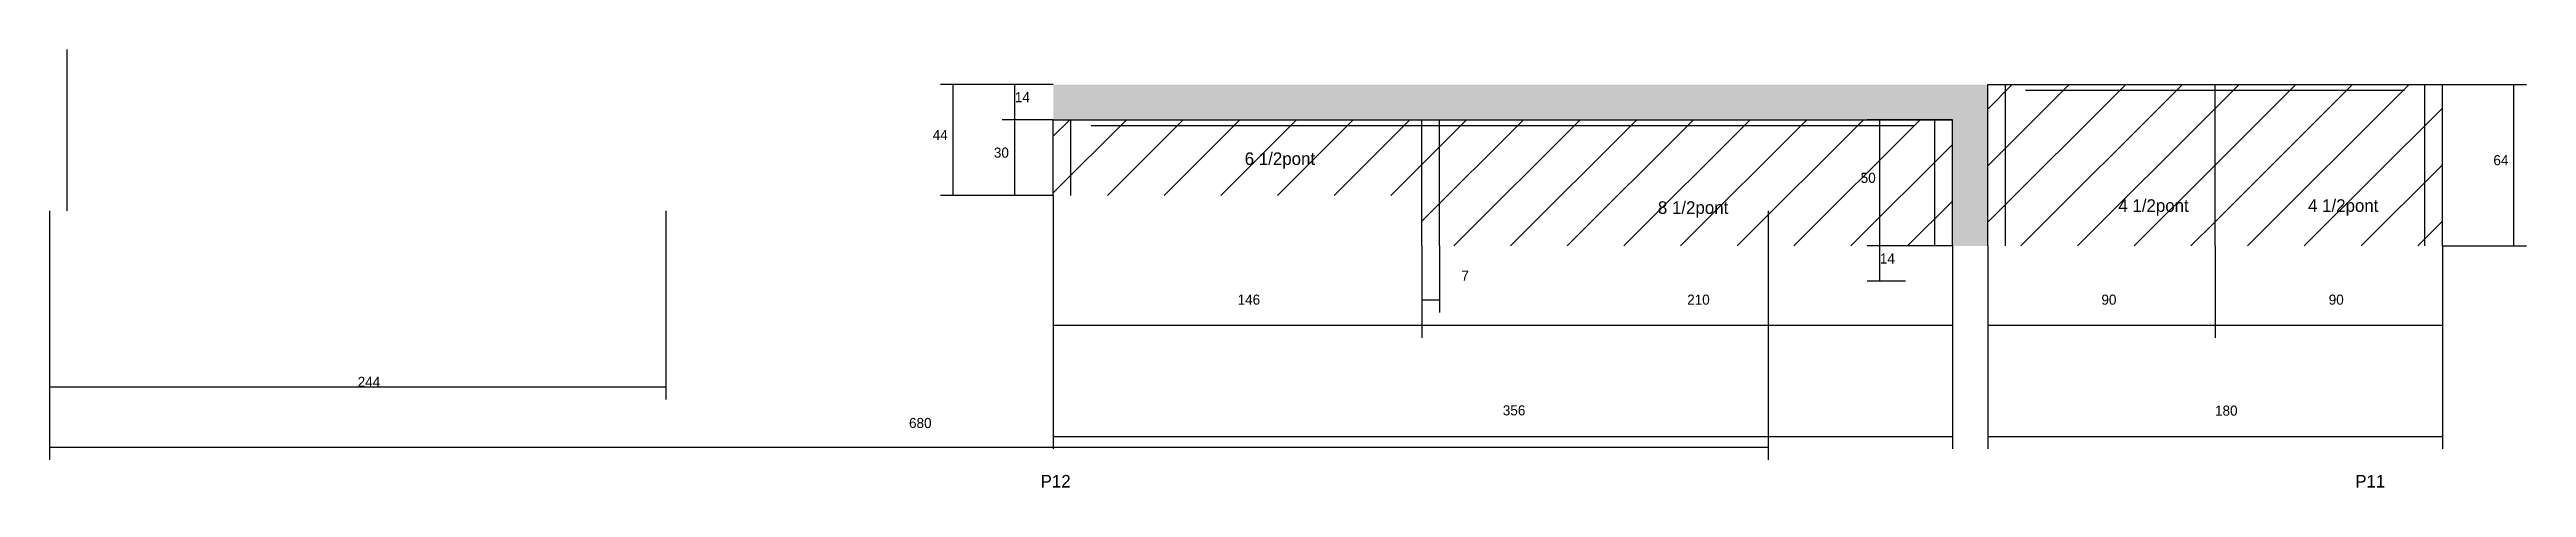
# Model space of a CAD drawing. Header units: metres. Extents: x -2848 to 21926, y -45195 to 1016.
# Drawn here: x 1438 to 2419, y -28993 to -28820 of the extents above; entities that cross this region are included whole.
import ezdxf

# ---------------------------------------------------------------- set-up
doc = ezdxf.new("R2010")
doc.units = ezdxf.units.M
for name, color, linetype in [('COTA', 4, 'Continuous'), ('Hachura', 253, 'Continuous'), ('NOMENCLATURA', 7, 'Continuous'), ('Painéis', 200, 'Continuous'), ('SARR_2.2x7', 40, 'Continuous')]:
    doc.layers.add(name, color=color, linetype=linetype)

msp = doc.modelspace()

# ---------------------------------------------------------------- texts
at = {"layer": 'COTA'}
for s, p in [('14', (1820.7, -28840.6)), ('44', (1788.2, -28855.6)), ('30', (1812.4, -28862.6)), ('64', (2406.1, -28865.6)), ('50', (2155.6, -28872.6)), ('14', (2163.2, -28904.6)), ('7', (1997.5, -28911.4)), ('146', (1908.9, -28920.9)), ('210', (2086.9, -28920.9)), ('90', (2250.9, -28920.9)), ('90', (2340.9, -28920.9)), ('244', (1560.5, -28953.5)), ('680', (1778.8, -28969.8)), ('356', (2013.9, -28964.8)), ('180', (2295.9, -28964.9))]:
    msp.add_text(s, height=4, dxfattribs=at).set_placement(p)
at = {"layer": 'NOMENCLATURA'}
for s, p in [('6 1/2pont', (1911.7, -28865.5)), ('8 1/2pont', (2075.3, -28884.9)), ('4 1/2pont', (2257.6, -28884.1)), ('4 1/2pont', (2332.7, -28884.1)), ('P12', (1830.9, -28993.4)), ('P11', (2351.4, -28993.4))]:
    msp.add_text(s, height=5, dxfattribs=at).set_placement(p)

# ---------------------------------------------------------------- hatches: boundary and pattern name
at = {"layer": 'COTA'}
h = msp.add_hatch(dxfattribs=at)
h.set_pattern_fill('AR-CONC', scale=0.03)
h.paths.add_polyline_path([(1835.9, -28833.6), (1835.9, -28847.6), (2191.9, -28847.6), (2191.9, -28897.6), (2205.9, -28897.6), (2205.9, -28833.6)])
at = {"layer": 'Hachura'}
h = msp.add_hatch(dxfattribs=at)
h.set_pattern_fill('ANSI31', scale=5)
h.paths.add_polyline_path([(2205.9, -28833.6), (2205.9, -28897.6), (2295.9, -28897.6), (2295.9, -28833.6)])
h = msp.add_hatch(dxfattribs=at)
h.set_pattern_fill('ANSI31', scale=5)
h.paths.add_polyline_path([(2385.9, -28833.6), (2295.9, -28833.6), (2295.9, -28897.6), (2385.9, -28897.6)])
h = msp.add_hatch(dxfattribs=at)
h.set_pattern_fill('ANSI31', scale=5)
h.paths.add_polyline_path([(1835.9, -28847.6), (1835.9, -28877.6), (1981.9, -28877.6), (1981.9, -28847.6)])
h = msp.add_hatch(dxfattribs=at)
h.set_pattern_fill('ANSI31', scale=5)
h.paths.add_polyline_path([(1981.9, -28847.6), (1981.9, -28897.6), (2191.9, -28897.6), (2191.9, -28847.6)])

# ---------------------------------------------------------------- linework, layer by layer
at = {"layer": 'COTA'}
for p, q in [((1835.9, -28833.6), (1791.3, -28833.6)), ((1796.3, -28877.6), (1796.3, -28833.6)), ((1835.9, -28833.6), (1815.7, -28833.6)), ((1820.7, -28847.6), (1820.7, -28833.6)), ((2385.9, -28833.6), (2419.2, -28833.6)), ((2414.2, -28897.6), (2414.2, -28833.6)), ((1835.9, -28847.6), (1815.7, -28847.6)), ((1835.9, -28847.6), (1815.7, -28847.6)), ((1820.7, -28877.6), (1820.7, -28847.6)), ((2191.9, -28847.6), (2158.2, -28847.6)), ((2163.2, -28897.6), (2163.2, -28847.6)), ((1835.9, -28877.6), (1791.3, -28877.6)), ((1835.9, -28877.6), (1815.7, -28877.6)), ((1835.9, -28877.6), (1835.9, -28934)), ((1835.9, -28877.6), (1835.9, -28978.1)), ((1438.5, -28883.7), (1438.5, -28958.5)), ((1438.5, -28883.7), (1438.5, -28982.4)), ((1682.5, -28883.7), (1682.5, -28958.5)), ((2119, -28883.7), (2119, -28982.4)), ((1981.9, -28897.6), (1981.9, -28924)), ((1988.9, -28897.6), (1988.9, -28924)), ((2173.4, -28897.6), (2158.2, -28897.6)), ((2191.9, -28897.6), (2158.2, -28897.6)), ((2163.2, -28911.6), (2163.2, -28897.6)), ((2191.9, -28897.6), (2191.9, -28934)), ((2191.9, -28897.6), (2191.9, -28978.1)), ((2205.9, -28897.6), (2205.9, -28934)), ((2205.9, -28897.6), (2205.9, -28978.1)), ((2295.9, -28897.6), (2295.9, -28934)), ((2295.9, -28897.6), (2295.9, -28934)), ((2385.9, -28897.6), (2385.9, -28934)), ((2385.9, -28897.6), (2385.9, -28978.1)), ((2385.9, -28897.6), (2419.2, -28897.6)), ((1981.9, -28911.6), (1981.9, -28934)), ((1981.9, -28911.6), (1981.9, -28934)), ((1981.9, -28919), (1988.9, -28919)), ((2173.4, -28911.6), (2158.2, -28911.6)), ((1835.9, -28929), (1981.9, -28929)), ((1981.9, -28929), (2191.9, -28929)), ((2205.9, -28929), (2295.9, -28929)), ((2295.9, -28929), (2385.9, -28929)), ((1438.5, -28953.5), (1682.5, -28953.5)), ((1438.5, -28977.4), (2119, -28977.4)), ((1835.9, -28973.1), (2191.9, -28973.1)), ((2205.9, -28973.1), (2385.9, -28973.1))]:
    msp.add_line(p, q, dxfattribs=at)
at = {"layer": 'Painéis'}
for p, q in [((2205.9, -28833.6), (2385.9, -28833.6)), ((2205.9, -28897.6), (2205.9, -28833.6)), ((2295.9, -28897.6), (2295.9, -28833.6)), ((2385.9, -28897.6), (2385.9, -28833.6)), ((1835.9, -28847.6), (2191.9, -28847.6)), ((1835.9, -28877.6), (1835.9, -28847.6)), ((1981.9, -28897.6), (1981.9, -28847.6)), ((2191.9, -28897.6), (2191.9, -28847.6))]:
    msp.add_line(p, q, dxfattribs=at)
at = {"layer": 'SARR_2.2x7'}
for p, q in [((1445.5, -28883.7), (1445.5, -28819.7)), ((2212.9, -28897.6), (2212.9, -28833.6)), ((2220.9, -28835.8), (2295.9, -28835.8)), ((2295.9, -28835.8), (2370.9, -28835.8)), ((2378.9, -28897.6), (2378.9, -28833.6)), ((1842.9, -28877.6), (1842.9, -28847.6)), ((1850.9, -28849.8), (1981.9, -28849.8)), ((1981.9, -28849.8), (2176.9, -28849.8)), ((1988.9, -28897.6), (1988.9, -28847.6)), ((2184.9, -28897.6), (2184.9, -28847.6))]:
    msp.add_line(p, q, dxfattribs=at)

msp.set_redraw_order([(e.dxf.handle, doc.entitydb.next_handle()) for e in msp.query("TEXT MTEXT ATTDEF DIMENSION ARC_DIMENSION")])  # texts and dimensions are drawn at this point

doc.saveas('drawing.dxf')
